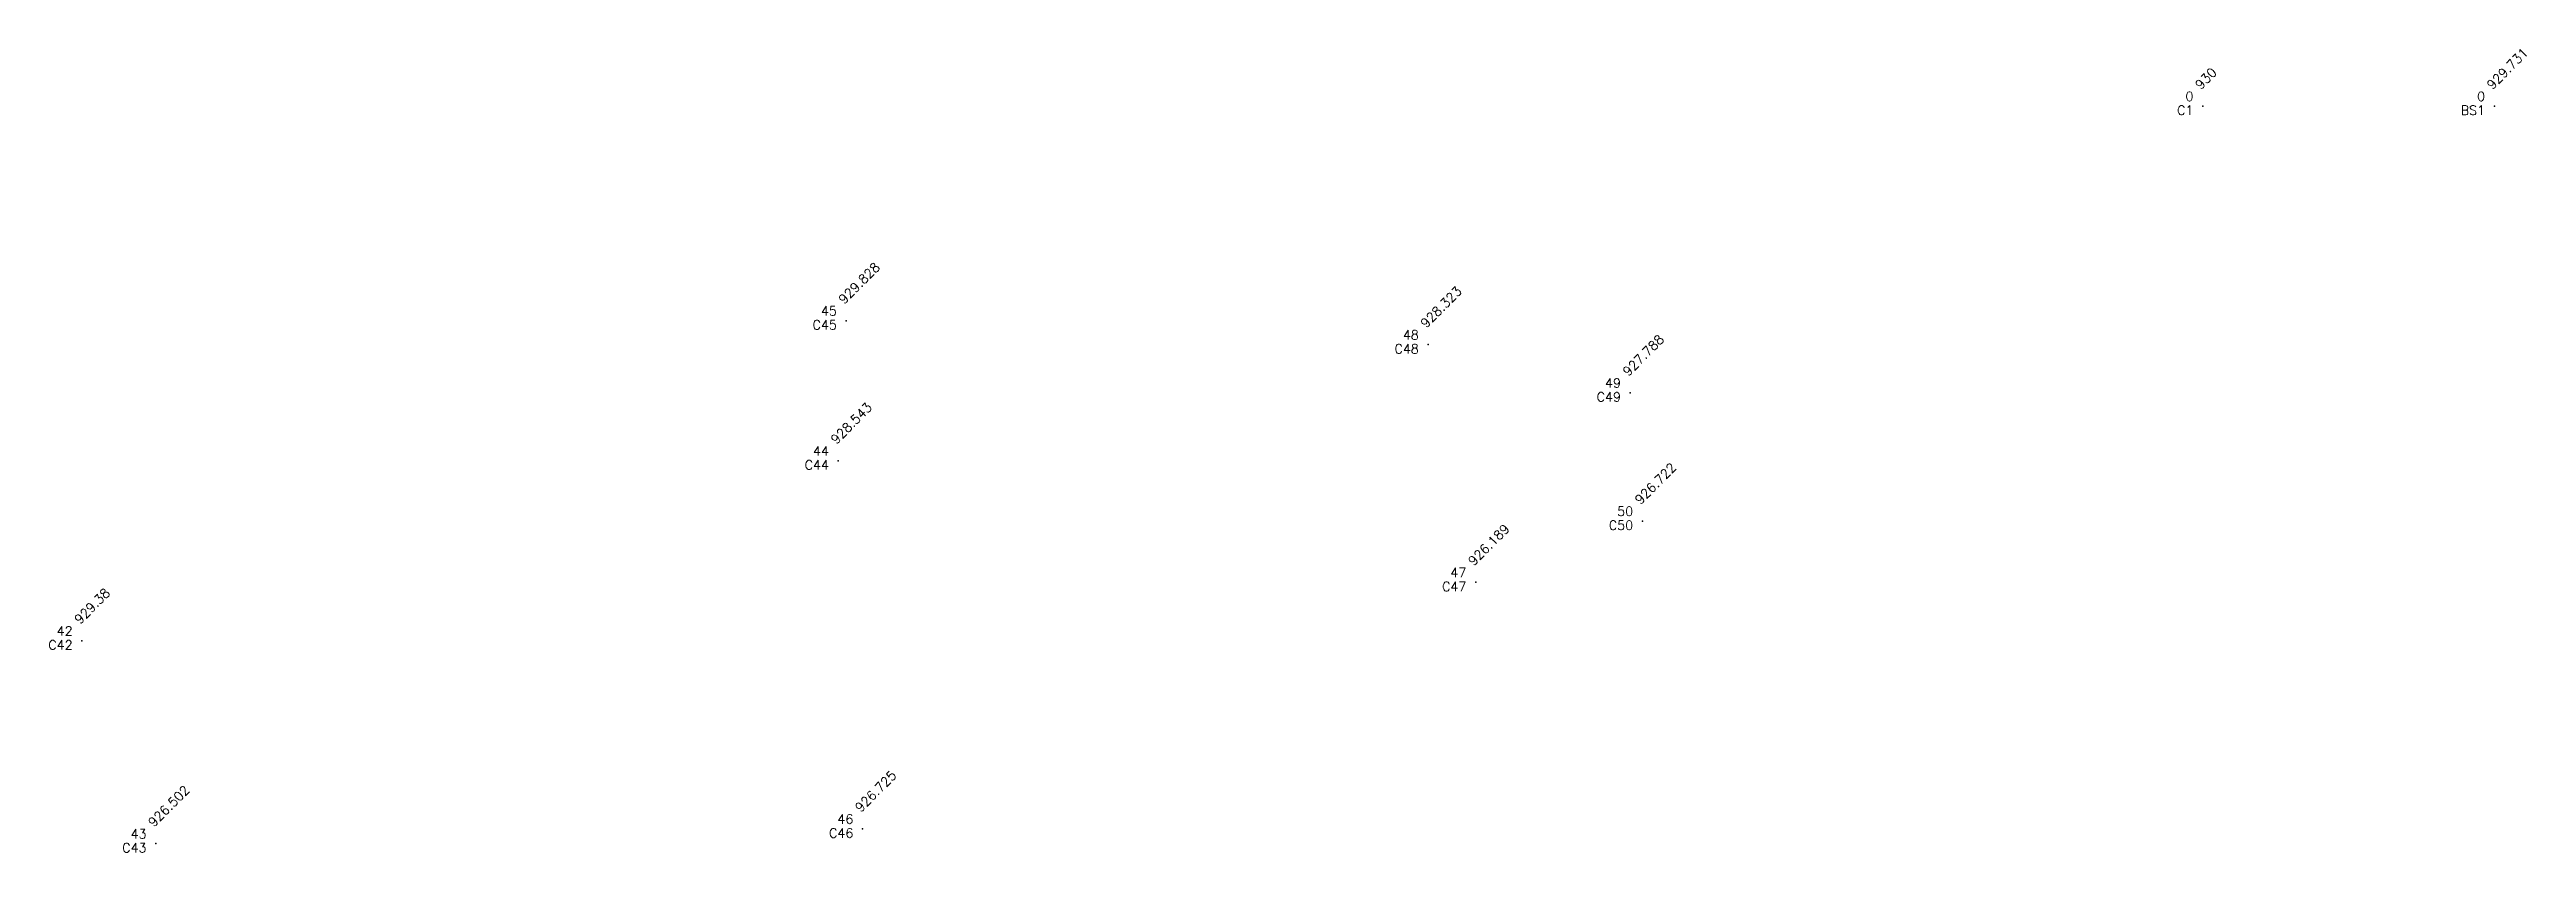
# Model space of a CAD drawing. Header units: millimetres. Extents: x 824502 to 1498685, y 1474633 to 1481826.
# Drawn here: x 824573.1 to 824639.7, y 1478907.9 to 1478929.5 of the extents above; entities that cross this region are included whole.
import ezdxf
from ezdxf.enums import TextEntityAlignment as Align

# ---------------------------------------------------------------- set-up
doc = ezdxf.new("R2010")
doc.units = ezdxf.units.MM
for name, color, linetype in [('Points', 7, 'Continuous'), ('Points-ELV', 6, 'Continuous'), ('Points-NUM', 4, 'Continuous'), ('Points-TXT', 3, 'Continuous')]:
    doc.layers.add(name, color=color, linetype=linetype)
doc.styles.add('ROMANS', font='romans.shx')

# ---------------------------------------------------------------- blocks, each defined once
blk = doc.blocks.new('POINTS')
at = {"layer": 'Points'}
blk.add_line((0, 0), (0, 0), dxfattribs=at)
blk.add_point((0, 0), dxfattribs=at)
at = {"layer": 'Points-ELV', "style": 'ROMANS'}
blk.add_attdef('ELEV', text='', height=1, rotation=45, dxfattribs=at).set_placement((0, 0), align=Align.BOTTOM_LEFT)
at = {"layer": 'Points-NUM', "style": 'ROMANS'}
blk.add_attdef('PTNUM', text='', height=1, dxfattribs=at).set_placement((0, 0), align=Align.BOTTOM_RIGHT)
at = {"layer": 'Points-TXT', "style": 'ROMANS'}
blk.add_attdef('DESC', text='', height=1, dxfattribs=at).set_placement((0, 0), align=Align.BOTTOM_RIGHT)

msp = doc.modelspace()

# ---------------------------------------------------------------- block references
at = {"layer": 'Points', "linetype": 'Continuous'}
ref = msp.add_blockref('POINTS', (824631, 1478928, 930), dxfattribs=at)
ref.add_attrib('PTNUM', '0', dxfattribs={"layer": 'Points-NUM', "height": 0.25, "style": 'ROMANS'}).set_placement((824630.75, 1478928.062, 930), align=Align.BOTTOM_RIGHT)
ref.add_attrib('DESC', 'C1', dxfattribs={"layer": 'Points-TXT', "height": 0.25, "style": 'ROMANS'}).set_placement((824630.75, 1478927.688, 930), align=Align.BOTTOM_RIGHT)
ref.add_attrib('ELEV', '930', dxfattribs={"layer": 'Points-ELV', "height": 0.25, "rotation": 45, "style": 'ROMANS'}).set_placement((824631, 1478928.375, 930), align=Align.BOTTOM_LEFT)
ref = msp.add_blockref('POINTS', (824631, 1478928, 930), dxfattribs=at)
ref.add_attrib('PTNUM', '0', dxfattribs={"layer": 'Points-NUM', "height": 0.25, "style": 'ROMANS'}).set_placement((824630.75, 1478928.062, 930), align=Align.BOTTOM_RIGHT)
ref.add_attrib('DESC', 'C1', dxfattribs={"layer": 'Points-TXT', "height": 0.25, "style": 'ROMANS'}).set_placement((824630.75, 1478927.688, 930), align=Align.BOTTOM_RIGHT)
ref.add_attrib('ELEV', '930', dxfattribs={"layer": 'Points-ELV', "height": 0.25, "rotation": 45, "style": 'ROMANS'}).set_placement((824631, 1478928.375, 930), align=Align.BOTTOM_LEFT)
ref = msp.add_blockref('POINTS', (824638.844, 1478928, 929.731), dxfattribs=at)
ref.add_attrib('PTNUM', '0', dxfattribs={"layer": 'Points-NUM', "height": 0.25, "style": 'ROMANS'}).set_placement((824638.594, 1478928.062, 929.731), align=Align.BOTTOM_RIGHT)
ref.add_attrib('DESC', 'BS1', dxfattribs={"layer": 'Points-TXT', "height": 0.25, "style": 'ROMANS'}).set_placement((824638.594, 1478927.688, 929.731), align=Align.BOTTOM_RIGHT)
ref.add_attrib('ELEV', '929.731', dxfattribs={"layer": 'Points-ELV', "height": 0.25, "rotation": 45, "style": 'ROMANS'}).set_placement((824638.844, 1478928.375, 929.731), align=Align.BOTTOM_LEFT)
ref = msp.add_blockref('POINTS', (824638.844, 1478928, 929.731), dxfattribs=at)
ref.add_attrib('PTNUM', '0', dxfattribs={"layer": 'Points-NUM', "height": 0.25, "style": 'ROMANS'}).set_placement((824638.594, 1478928.062, 929.731), align=Align.BOTTOM_RIGHT)
ref.add_attrib('DESC', 'BS1', dxfattribs={"layer": 'Points-TXT', "height": 0.25, "style": 'ROMANS'}).set_placement((824638.594, 1478927.688, 929.731), align=Align.BOTTOM_RIGHT)
ref.add_attrib('ELEV', '929.731', dxfattribs={"layer": 'Points-ELV', "height": 0.25, "rotation": 45, "style": 'ROMANS'}).set_placement((824638.844, 1478928.375, 929.731), align=Align.BOTTOM_LEFT)
ref = msp.add_blockref('POINTS', (824594.511, 1478922.232, 929.828), dxfattribs=at)
ref.add_attrib('PTNUM', '45', dxfattribs={"layer": 'Points-NUM', "height": 0.25, "style": 'ROMANS'}).set_placement((824594.261, 1478922.295, 929.828), align=Align.BOTTOM_RIGHT)
ref.add_attrib('DESC', 'C45', dxfattribs={"layer": 'Points-TXT', "height": 0.25, "style": 'ROMANS'}).set_placement((824594.261, 1478921.92, 929.828), align=Align.BOTTOM_RIGHT)
ref.add_attrib('ELEV', '929.828', dxfattribs={"layer": 'Points-ELV', "height": 0.25, "rotation": 45, "style": 'ROMANS'}).set_placement((824594.511, 1478922.607, 929.828), align=Align.BOTTOM_LEFT)
ref = msp.add_blockref('POINTS', (824594.511, 1478922.232, 929.828), dxfattribs=at)
ref.add_attrib('PTNUM', '45', dxfattribs={"layer": 'Points-NUM', "height": 0.25, "style": 'ROMANS'}).set_placement((824594.261, 1478922.295, 929.828), align=Align.BOTTOM_RIGHT)
ref.add_attrib('DESC', 'C45', dxfattribs={"layer": 'Points-TXT', "height": 0.25, "style": 'ROMANS'}).set_placement((824594.261, 1478921.92, 929.828), align=Align.BOTTOM_RIGHT)
ref.add_attrib('ELEV', '929.828', dxfattribs={"layer": 'Points-ELV', "height": 0.25, "rotation": 45, "style": 'ROMANS'}).set_placement((824594.511, 1478922.607, 929.828), align=Align.BOTTOM_LEFT)
ref = msp.add_blockref('POINTS', (824610.164, 1478921.588, 928.323), dxfattribs=at)
ref.add_attrib('PTNUM', '48', dxfattribs={"layer": 'Points-NUM', "height": 0.25, "style": 'ROMANS'}).set_placement((824609.914, 1478921.65, 928.323), align=Align.BOTTOM_RIGHT)
ref.add_attrib('DESC', 'C48', dxfattribs={"layer": 'Points-TXT', "height": 0.25, "style": 'ROMANS'}).set_placement((824609.914, 1478921.275, 928.323), align=Align.BOTTOM_RIGHT)
ref.add_attrib('ELEV', '928.323', dxfattribs={"layer": 'Points-ELV', "height": 0.25, "rotation": 45, "style": 'ROMANS'}).set_placement((824610.164, 1478921.963, 928.323), align=Align.BOTTOM_LEFT)
ref = msp.add_blockref('POINTS', (824610.164, 1478921.588, 928.323), dxfattribs=at)
ref.add_attrib('PTNUM', '48', dxfattribs={"layer": 'Points-NUM', "height": 0.25, "style": 'ROMANS'}).set_placement((824609.914, 1478921.65, 928.323), align=Align.BOTTOM_RIGHT)
ref.add_attrib('DESC', 'C48', dxfattribs={"layer": 'Points-TXT', "height": 0.25, "style": 'ROMANS'}).set_placement((824609.914, 1478921.275, 928.323), align=Align.BOTTOM_RIGHT)
ref.add_attrib('ELEV', '928.323', dxfattribs={"layer": 'Points-ELV', "height": 0.25, "rotation": 45, "style": 'ROMANS'}).set_placement((824610.164, 1478921.963, 928.323), align=Align.BOTTOM_LEFT)
ref = msp.add_blockref('POINTS', (824615.603, 1478920.293, 927.788), dxfattribs=at)
ref.add_attrib('PTNUM', '49', dxfattribs={"layer": 'Points-NUM', "height": 0.25, "style": 'ROMANS'}).set_placement((824615.353, 1478920.356, 927.788), align=Align.BOTTOM_RIGHT)
ref.add_attrib('DESC', 'C49', dxfattribs={"layer": 'Points-TXT', "height": 0.25, "style": 'ROMANS'}).set_placement((824615.353, 1478919.981, 927.788), align=Align.BOTTOM_RIGHT)
ref.add_attrib('ELEV', '927.788', dxfattribs={"layer": 'Points-ELV', "height": 0.25, "rotation": 45, "style": 'ROMANS'}).set_placement((824615.603, 1478920.668, 927.788), align=Align.BOTTOM_LEFT)
ref = msp.add_blockref('POINTS', (824615.603, 1478920.293, 927.788), dxfattribs=at)
ref.add_attrib('PTNUM', '49', dxfattribs={"layer": 'Points-NUM', "height": 0.25, "style": 'ROMANS'}).set_placement((824615.353, 1478920.356, 927.788), align=Align.BOTTOM_RIGHT)
ref.add_attrib('DESC', 'C49', dxfattribs={"layer": 'Points-TXT', "height": 0.25, "style": 'ROMANS'}).set_placement((824615.353, 1478919.981, 927.788), align=Align.BOTTOM_RIGHT)
ref.add_attrib('ELEV', '927.788', dxfattribs={"layer": 'Points-ELV', "height": 0.25, "rotation": 45, "style": 'ROMANS'}).set_placement((824615.603, 1478920.668, 927.788), align=Align.BOTTOM_LEFT)
ref = msp.add_blockref('POINTS', (824594.301, 1478918.465, 928.543), dxfattribs=at)
ref.add_attrib('PTNUM', '44', dxfattribs={"layer": 'Points-NUM', "height": 0.25, "style": 'ROMANS'}).set_placement((824594.051, 1478918.528, 928.543), align=Align.BOTTOM_RIGHT)
ref.add_attrib('DESC', 'C44', dxfattribs={"layer": 'Points-TXT', "height": 0.25, "style": 'ROMANS'}).set_placement((824594.051, 1478918.153, 928.543), align=Align.BOTTOM_RIGHT)
ref.add_attrib('ELEV', '928.543', dxfattribs={"layer": 'Points-ELV', "height": 0.25, "rotation": 45, "style": 'ROMANS'}).set_placement((824594.301, 1478918.84, 928.543), align=Align.BOTTOM_LEFT)
ref = msp.add_blockref('POINTS', (824594.301, 1478918.465, 928.543), dxfattribs=at)
ref.add_attrib('PTNUM', '44', dxfattribs={"layer": 'Points-NUM', "height": 0.25, "style": 'ROMANS'}).set_placement((824594.051, 1478918.528, 928.543), align=Align.BOTTOM_RIGHT)
ref.add_attrib('DESC', 'C44', dxfattribs={"layer": 'Points-TXT', "height": 0.25, "style": 'ROMANS'}).set_placement((824594.051, 1478918.153, 928.543), align=Align.BOTTOM_RIGHT)
ref.add_attrib('ELEV', '928.543', dxfattribs={"layer": 'Points-ELV', "height": 0.25, "rotation": 45, "style": 'ROMANS'}).set_placement((824594.301, 1478918.84, 928.543), align=Align.BOTTOM_LEFT)
ref = msp.add_blockref('POINTS', (824615.929, 1478916.845, 926.722), dxfattribs=at)
ref.add_attrib('PTNUM', '50', dxfattribs={"layer": 'Points-NUM', "height": 0.25, "style": 'ROMANS'}).set_placement((824615.679, 1478916.907, 926.722), align=Align.BOTTOM_RIGHT)
ref.add_attrib('DESC', 'C50', dxfattribs={"layer": 'Points-TXT', "height": 0.25, "style": 'ROMANS'}).set_placement((824615.679, 1478916.532, 926.722), align=Align.BOTTOM_RIGHT)
ref.add_attrib('ELEV', '926.722', dxfattribs={"layer": 'Points-ELV', "height": 0.25, "rotation": 45, "style": 'ROMANS'}).set_placement((824615.929, 1478917.22, 926.722), align=Align.BOTTOM_LEFT)
ref = msp.add_blockref('POINTS', (824615.929, 1478916.845, 926.722), dxfattribs=at)
ref.add_attrib('PTNUM', '50', dxfattribs={"layer": 'Points-NUM', "height": 0.25, "style": 'ROMANS'}).set_placement((824615.679, 1478916.907, 926.722), align=Align.BOTTOM_RIGHT)
ref.add_attrib('DESC', 'C50', dxfattribs={"layer": 'Points-TXT', "height": 0.25, "style": 'ROMANS'}).set_placement((824615.679, 1478916.532, 926.722), align=Align.BOTTOM_RIGHT)
ref.add_attrib('ELEV', '926.722', dxfattribs={"layer": 'Points-ELV', "height": 0.25, "rotation": 45, "style": 'ROMANS'}).set_placement((824615.929, 1478917.22, 926.722), align=Align.BOTTOM_LEFT)
ref = msp.add_blockref('POINTS', (824611.445, 1478915.197, 926.189), dxfattribs=at)
ref.add_attrib('PTNUM', '47', dxfattribs={"layer": 'Points-NUM', "height": 0.25, "style": 'ROMANS'}).set_placement((824611.195, 1478915.259, 926.189), align=Align.BOTTOM_RIGHT)
ref.add_attrib('DESC', 'C47', dxfattribs={"layer": 'Points-TXT', "height": 0.25, "style": 'ROMANS'}).set_placement((824611.195, 1478914.884, 926.189), align=Align.BOTTOM_RIGHT)
ref.add_attrib('ELEV', '926.189', dxfattribs={"layer": 'Points-ELV', "height": 0.25, "rotation": 45, "style": 'ROMANS'}).set_placement((824611.445, 1478915.572, 926.189), align=Align.BOTTOM_LEFT)
ref = msp.add_blockref('POINTS', (824611.445, 1478915.197, 926.189), dxfattribs=at)
ref.add_attrib('PTNUM', '47', dxfattribs={"layer": 'Points-NUM', "height": 0.25, "style": 'ROMANS'}).set_placement((824611.195, 1478915.259, 926.189), align=Align.BOTTOM_RIGHT)
ref.add_attrib('DESC', 'C47', dxfattribs={"layer": 'Points-TXT', "height": 0.25, "style": 'ROMANS'}).set_placement((824611.195, 1478914.884, 926.189), align=Align.BOTTOM_RIGHT)
ref.add_attrib('ELEV', '926.189', dxfattribs={"layer": 'Points-ELV', "height": 0.25, "rotation": 45, "style": 'ROMANS'}).set_placement((824611.445, 1478915.572, 926.189), align=Align.BOTTOM_LEFT)
ref = msp.add_blockref('POINTS', (824573.957, 1478913.626, 929.38), dxfattribs=at)
ref.add_attrib('PTNUM', '42', dxfattribs={"layer": 'Points-NUM', "height": 0.25, "style": 'ROMANS'}).set_placement((824573.707, 1478913.688, 929.38), align=Align.BOTTOM_RIGHT)
ref.add_attrib('DESC', 'C42', dxfattribs={"layer": 'Points-TXT', "height": 0.25, "style": 'ROMANS'}).set_placement((824573.707, 1478913.313, 929.38), align=Align.BOTTOM_RIGHT)
ref.add_attrib('ELEV', '929.38', dxfattribs={"layer": 'Points-ELV', "height": 0.25, "rotation": 45, "style": 'ROMANS'}).set_placement((824573.957, 1478914.001, 929.38), align=Align.BOTTOM_LEFT)
ref = msp.add_blockref('POINTS', (824573.957, 1478913.626, 929.38), dxfattribs=at)
ref.add_attrib('PTNUM', '42', dxfattribs={"layer": 'Points-NUM', "height": 0.25, "style": 'ROMANS'}).set_placement((824573.707, 1478913.688, 929.38), align=Align.BOTTOM_RIGHT)
ref.add_attrib('DESC', 'C42', dxfattribs={"layer": 'Points-TXT', "height": 0.25, "style": 'ROMANS'}).set_placement((824573.707, 1478913.313, 929.38), align=Align.BOTTOM_RIGHT)
ref.add_attrib('ELEV', '929.38', dxfattribs={"layer": 'Points-ELV', "height": 0.25, "rotation": 45, "style": 'ROMANS'}).set_placement((824573.957, 1478914.001, 929.38), align=Align.BOTTOM_LEFT)
ref = msp.add_blockref('POINTS', (824575.943, 1478908.172, 926.502), dxfattribs=at)
ref.add_attrib('PTNUM', '43', dxfattribs={"layer": 'Points-NUM', "height": 0.25, "style": 'ROMANS'}).set_placement((824575.693, 1478908.235, 926.502), align=Align.BOTTOM_RIGHT)
ref.add_attrib('DESC', 'C43', dxfattribs={"layer": 'Points-TXT', "height": 0.25, "style": 'ROMANS'}).set_placement((824575.693, 1478907.86, 926.502), align=Align.BOTTOM_RIGHT)
ref.add_attrib('ELEV', '926.502', dxfattribs={"layer": 'Points-ELV', "height": 0.25, "rotation": 45, "style": 'ROMANS'}).set_placement((824575.943, 1478908.547, 926.502), align=Align.BOTTOM_LEFT)
ref = msp.add_blockref('POINTS', (824575.943, 1478908.172, 926.502), dxfattribs=at)
ref.add_attrib('PTNUM', '43', dxfattribs={"layer": 'Points-NUM', "height": 0.25, "style": 'ROMANS'}).set_placement((824575.693, 1478908.235, 926.502), align=Align.BOTTOM_RIGHT)
ref.add_attrib('DESC', 'C43', dxfattribs={"layer": 'Points-TXT', "height": 0.25, "style": 'ROMANS'}).set_placement((824575.693, 1478907.86, 926.502), align=Align.BOTTOM_RIGHT)
ref.add_attrib('ELEV', '926.502', dxfattribs={"layer": 'Points-ELV', "height": 0.25, "rotation": 45, "style": 'ROMANS'}).set_placement((824575.943, 1478908.547, 926.502), align=Align.BOTTOM_LEFT)
ref = msp.add_blockref('POINTS', (824594.956, 1478908.569, 926.725), dxfattribs=at)
ref.add_attrib('PTNUM', '46', dxfattribs={"layer": 'Points-NUM', "height": 0.25, "style": 'ROMANS'}).set_placement((824594.706, 1478908.631, 926.725), align=Align.BOTTOM_RIGHT)
ref.add_attrib('DESC', 'C46', dxfattribs={"layer": 'Points-TXT', "height": 0.25, "style": 'ROMANS'}).set_placement((824594.706, 1478908.256, 926.725), align=Align.BOTTOM_RIGHT)
ref.add_attrib('ELEV', '926.725', dxfattribs={"layer": 'Points-ELV', "height": 0.25, "rotation": 45, "style": 'ROMANS'}).set_placement((824594.956, 1478908.944, 926.725), align=Align.BOTTOM_LEFT)
ref = msp.add_blockref('POINTS', (824594.956, 1478908.569, 926.725), dxfattribs=at)
ref.add_attrib('PTNUM', '46', dxfattribs={"layer": 'Points-NUM', "height": 0.25, "style": 'ROMANS'}).set_placement((824594.706, 1478908.631, 926.725), align=Align.BOTTOM_RIGHT)
ref.add_attrib('DESC', 'C46', dxfattribs={"layer": 'Points-TXT', "height": 0.25, "style": 'ROMANS'}).set_placement((824594.706, 1478908.256, 926.725), align=Align.BOTTOM_RIGHT)
ref.add_attrib('ELEV', '926.725', dxfattribs={"layer": 'Points-ELV', "height": 0.25, "rotation": 45, "style": 'ROMANS'}).set_placement((824594.956, 1478908.944, 926.725), align=Align.BOTTOM_LEFT)

doc.saveas('drawing.dxf')
